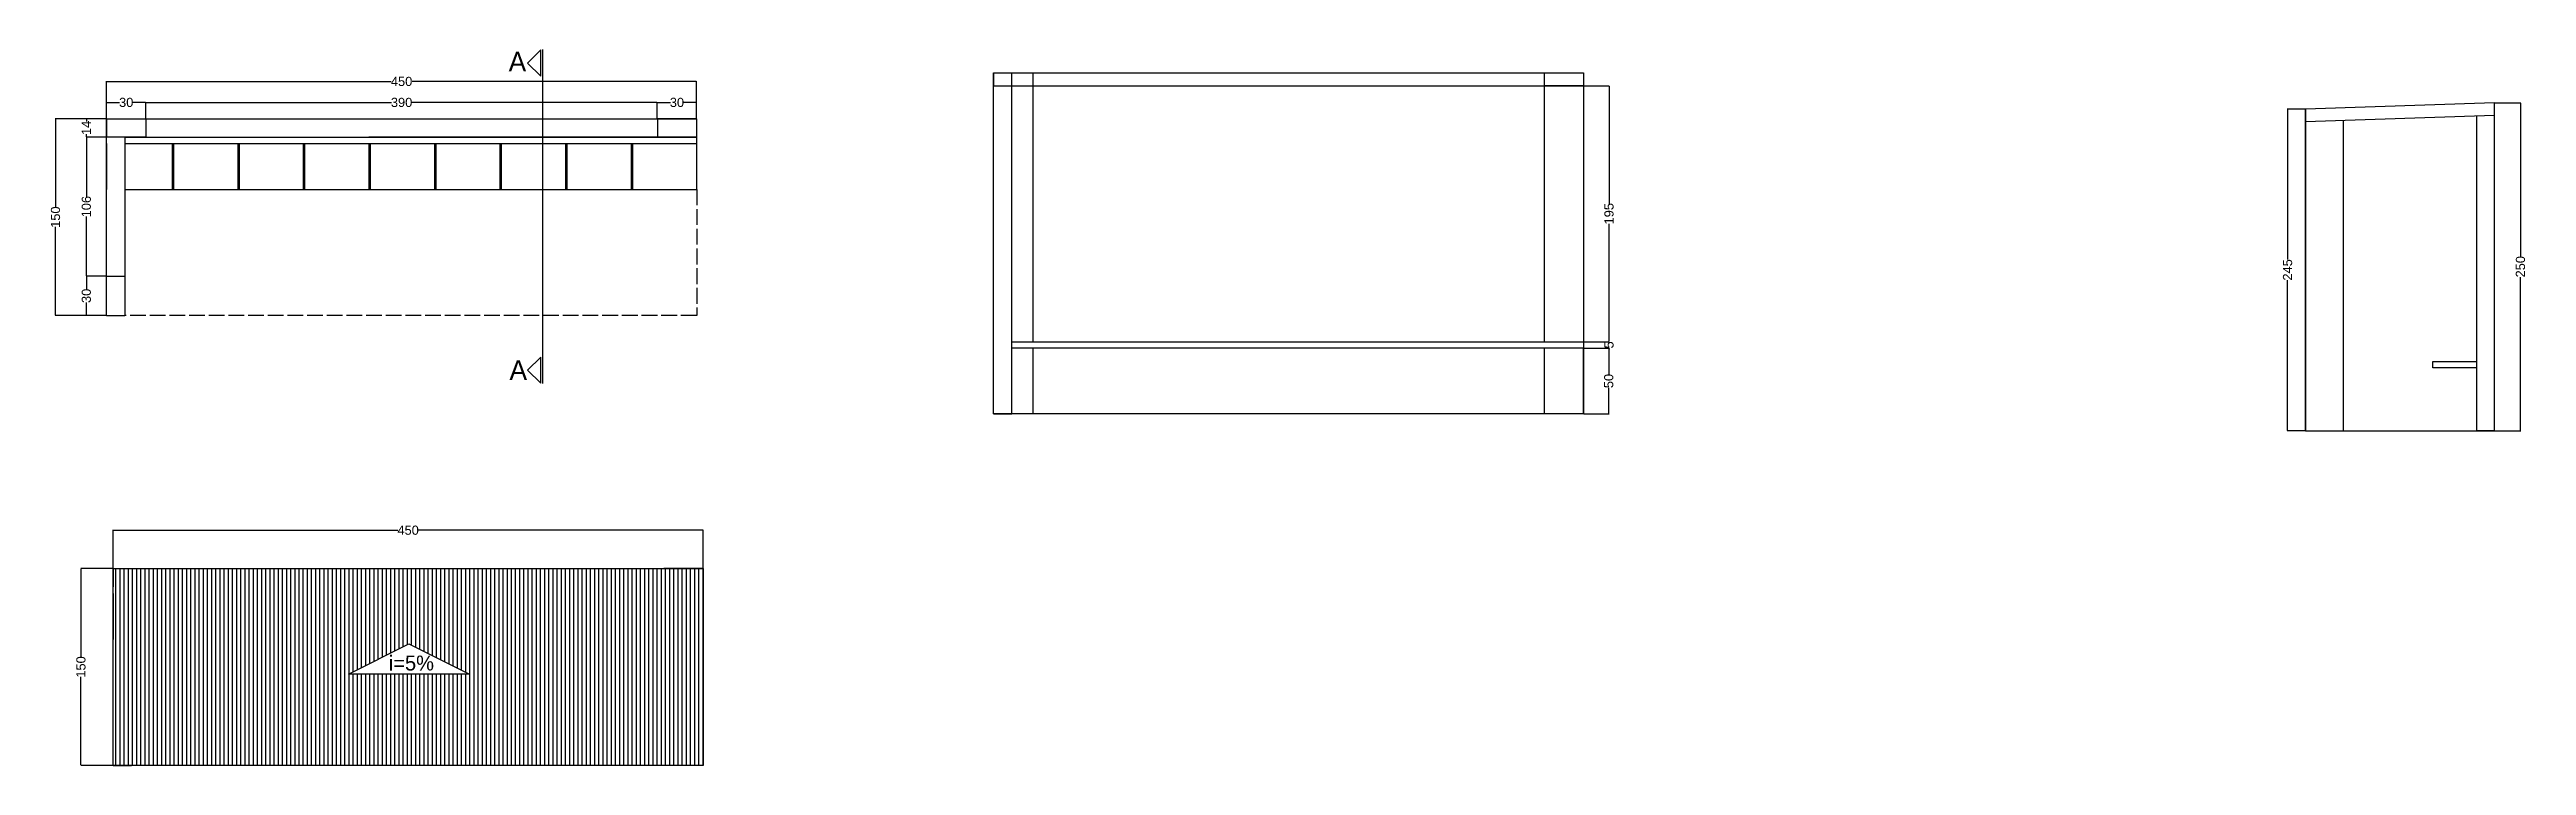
# Model space of a CAD drawing. Header units: centimetres. Extents: x -7745 to 1402, y 487 to 2935.
# Drawn here: x -3619 to -1730, y 791 to 1337 of the extents above; entities that cross this region are included whole.
import ezdxf

# ---------------------------------------------------------------- set-up
doc = ezdxf.new("R2010")
doc.units = ezdxf.units.CM
doc.linetypes.add('ACAD_ISO02W100', pattern=[15, 12, -3])
doc.layers.add('CARIMBO', color=250, linetype='Continuous')
doc.layers.add('Cota', color=5, linetype='Continuous')
doc.styles.add('Arial_1', font='arial.ttf', dxfattribs={"height": 7})
doc.styles.add('Century Gothic_B', font='GOTHICB.TTF', dxfattribs={"height": 0.15})
doc.dimstyles.get("Standard").update_dxf_attribs({"dimtxt": 7, "dimasz": 0.3, "dimexe": 0.18, "dimexo": 0.0625, "dimgap": 0.09, "dimtad": 0, "dimdec": 0, "dimzin": 0, "dimdsep": 46, "dimtxsty": 'Arial_1', "dimcen": 0.09, "dimadec": 0, "dimazin": 0, "dimtfac": 1, "dimtdec": 0, "dimtofl": 0, "dimtmove": 0, "dimatfit": 3, "dimfxl": 1, "dimtolj": 1, "dimtzin": 0, "dimarcsym": 2})

msp = doc.modelspace()

# ---------------------------------------------------------------- texts
at = {"layer": 'CARIMBO', "attachment_point": 1, "style": 'Century Gothic_B'}
for s, width, gutter_width, insert, char_height in [('{\\fCentury Gothic|b0|i0|c0|p34;A}', 48.98967, 1, (-3269.24, 1335.21), 15), ('{\\fCentury Gothic|b0|i0|c0|p34;A}', 48.98967, 1, (-3268.592, 1100.182), 15), ('{\\fCentury Gothic|b0|i0|c0|p34;i=5%}', 37.35181, 0.762, (-3360.63, 875.124), 11.43664)]:
    msp.add_mtext_dynamic_manual_height_columns(s, width=width, gutter_width=gutter_width, heights=[0], dxfattribs=dict(at, insert=insert, char_height=char_height))

# ---------------------------------------------------------------- blocks, each defined once
blk = doc.blocks.new('*D16')
at = {"layer": 'Cota', "color": 0, "lineweight": -2, "transparency": 16777216}
for p, q in [((-3575.9, 1164.2), (-3591.5, 1164.2)), ((-3591.3, 1163.9), (-3591.3, 1154.3)), ((-3575.9, 1134.2), (-3591.5, 1134.2)), ((-3591.3, 1134.5), (-3591.3, 1144.1))]:
    blk.add_line(p, q, dxfattribs=at)
at = {"layer": 'Cota', "color": 0, "transparency": 16777216}
for points in [[(-3591.4, 1163.9), (-3591.3, 1163.9), (-3591.3, 1164.2)], [(-3591.4, 1134.5), (-3591.3, 1134.5), (-3591.3, 1134.2)]]:
    blk.add_solid(points, dxfattribs=at)
at = {"layer": 'Defpoints', "color": 0, "transparency": 16777216}
for p in [(-3575.9, 1164.2), (-3591.3, 1134.2), (-3575.9, 1134.2)]:
    blk.add_point(p, dxfattribs=at)
at = {"layer": 'Cota', "color": 0, "transparency": 16777216, "insert": (-3591.3, 1149.2), "char_height": 7, "attachment_point": 5, "rotation": 90, "style": 'Arial_1'}
blk.add_mtext('\\A1;30', dxfattribs=at)
blk = doc.blocks.new('*D17')
at = {"layer": 'Cota', "color": 0, "lineweight": -2, "transparency": 16777216}
for p, q in [((-3575.9, 1270.2), (-3591.4, 1270.2)), ((-3591.3, 1269.9), (-3591.3, 1224.7)), ((-3591.3, 1164.5), (-3591.3, 1209.7)), ((-3575.9, 1164.2), (-3591.4, 1164.2))]:
    blk.add_line(p, q, dxfattribs=at)
at = {"layer": 'Cota', "color": 0, "transparency": 16777216}
for points in [[(-3591.3, 1269.9), (-3591.2, 1269.9), (-3591.3, 1270.2)], [(-3591.3, 1164.5), (-3591.2, 1164.5), (-3591.3, 1164.2)]]:
    blk.add_solid(points, dxfattribs=at)
at = {"layer": 'Defpoints', "color": 0, "transparency": 16777216}
for p in [(-3575.9, 1270.2), (-3591.3, 1164.2), (-3575.9, 1164.2)]:
    blk.add_point(p, dxfattribs=at)
at = {"layer": 'Cota', "color": 0, "transparency": 16777216, "insert": (-3591.3, 1217.2), "char_height": 7, "attachment_point": 5, "rotation": 90, "style": 'Arial_1'}
blk.add_mtext('\\A1;106', dxfattribs=at)
blk = doc.blocks.new('*D18')
at = {"layer": 'Cota', "color": 0, "lineweight": -2, "transparency": 16777216}
for p, q in [((-3575.9, 1284.2), (-3591.4, 1284.2)), ((-3575.9, 1270.2), (-3591.4, 1270.2)), ((-3591.3, 1283.9), (-3591.3, 1282)), ((-3591.3, 1270.5), (-3591.3, 1272.5))]:
    blk.add_line(p, q, dxfattribs=at)
at = {"layer": 'Cota', "color": 0, "transparency": 16777216}
for points in [[(-3591.3, 1283.9), (-3591.2, 1283.9), (-3591.3, 1284.2)], [(-3591.3, 1270.5), (-3591.2, 1270.5), (-3591.3, 1270.2)]]:
    blk.add_solid(points, dxfattribs=at)
at = {"layer": 'Defpoints', "color": 0, "transparency": 16777216}
for p in [(-3591.3, 1270.2), (-3575.9, 1284.2), (-3575.9, 1270.2)]:
    blk.add_point(p, dxfattribs=at)
at = {"layer": 'Cota', "color": 0, "transparency": 16777216, "insert": (-3591.3, 1277.2), "char_height": 7, "attachment_point": 5, "rotation": 90, "style": 'Arial_1'}
blk.add_mtext('\\A1;14', dxfattribs=at)
blk = doc.blocks.new('*D19')
at = {"layer": 'Cota', "color": 0, "lineweight": -2, "transparency": 16777216}
for p, q in [((-3575.9, 1284.3), (-3575.9, 1296.8)), ((-3575.6, 1296.6), (-3565.9, 1296.6)), ((-3546.2, 1296.6), (-3555.8, 1296.6)), ((-3545.9, 1284.3), (-3545.9, 1296.8))]:
    blk.add_line(p, q, dxfattribs=at)
at = {"layer": 'Cota', "color": 0, "transparency": 16777216}
for points in [[(-3575.6, 1296.7), (-3575.6, 1296.6), (-3575.9, 1296.6)], [(-3546.2, 1296.7), (-3546.2, 1296.6), (-3545.9, 1296.6)]]:
    blk.add_solid(points, dxfattribs=at)
at = {"layer": 'Defpoints', "color": 0, "transparency": 16777216}
for p in [(-3545.9, 1296.6), (-3575.9, 1284.2), (-3545.9, 1284.2)]:
    blk.add_point(p, dxfattribs=at)
at = {"layer": 'Cota', "color": 0, "transparency": 16777216, "insert": (-3560.9, 1296.6), "char_height": 7, "attachment_point": 5, "style": 'Arial_1'}
blk.add_mtext('\\A1;30', dxfattribs=at)
blk = doc.blocks.new('*D20')
at = {"layer": 'Cota', "color": 0, "lineweight": -2, "transparency": 16777216}
for p, q in [((-3545.9, 1284.3), (-3545.9, 1296.7)), ((-3545.6, 1296.6), (-3358.7, 1296.6)), ((-3156.2, 1296.6), (-3343, 1296.6)), ((-3155.9, 1284.3), (-3155.9, 1296.7))]:
    blk.add_line(p, q, dxfattribs=at)
at = {"layer": 'Cota', "color": 0, "transparency": 16777216}
for points in [[(-3545.6, 1296.6), (-3545.6, 1296.5), (-3545.9, 1296.6)], [(-3156.2, 1296.6), (-3156.2, 1296.5), (-3155.9, 1296.6)]]:
    blk.add_solid(points, dxfattribs=at)
at = {"layer": 'Defpoints', "color": 0, "transparency": 16777216}
for p in [(-3545.9, 1296.6), (-3545.9, 1284.2), (-3155.9, 1284.2)]:
    blk.add_point(p, dxfattribs=at)
at = {"layer": 'Cota', "color": 0, "transparency": 16777216, "insert": (-3350.9, 1296.6), "char_height": 7, "attachment_point": 5, "style": 'Arial_1'}
blk.add_mtext('\\A1;390', dxfattribs=at)
blk = doc.blocks.new('*D21')
at = {"layer": 'Cota', "color": 0, "lineweight": -2, "transparency": 16777216}
for p, q in [((-3155.9, 1284.3), (-3155.9, 1296.7)), ((-3155.6, 1296.6), (-3145.9, 1296.6)), ((-3126.2, 1296.6), (-3135.8, 1296.6)), ((-3125.9, 1284.3), (-3125.9, 1296.7))]:
    blk.add_line(p, q, dxfattribs=at)
at = {"layer": 'Cota', "color": 0, "transparency": 16777216}
for points in [[(-3155.6, 1296.6), (-3155.6, 1296.5), (-3155.9, 1296.6)], [(-3126.2, 1296.6), (-3126.2, 1296.5), (-3125.9, 1296.6)]]:
    blk.add_solid(points, dxfattribs=at)
at = {"layer": 'Defpoints', "color": 0, "transparency": 16777216}
for p in [(-3155.9, 1296.6), (-3155.9, 1284.2), (-3125.9, 1284.2)]:
    blk.add_point(p, dxfattribs=at)
at = {"layer": 'Cota', "color": 0, "transparency": 16777216, "insert": (-3140.9, 1296.6), "char_height": 7, "attachment_point": 5, "style": 'Arial_1'}
blk.add_mtext('\\A1;30', dxfattribs=at)
blk = doc.blocks.new('*D22')
at = {"layer": 'Cota', "color": 0, "lineweight": -2, "transparency": 16777216}
for p, q in [((-3575.9, 1284.2), (-3615, 1284.2)), ((-3614.8, 1283.9), (-3614.8, 1216.7)), ((-3614.8, 1134.5), (-3614.8, 1201.7)), ((-3575.9, 1134.2), (-3615, 1134.2))]:
    blk.add_line(p, q, dxfattribs=at)
at = {"layer": 'Cota', "color": 0, "transparency": 16777216}
for points in [[(-3614.8, 1283.9), (-3614.7, 1283.9), (-3614.8, 1284.2)], [(-3614.8, 1134.5), (-3614.7, 1134.5), (-3614.8, 1134.2)]]:
    blk.add_solid(points, dxfattribs=at)
at = {"layer": 'Defpoints', "color": 0, "transparency": 16777216}
for p in [(-3614.8, 1284.2), (-3575.9, 1284.2), (-3575.9, 1134.2)]:
    blk.add_point(p, dxfattribs=at)
at = {"layer": 'Cota', "color": 0, "transparency": 16777216, "insert": (-3614.8, 1209.2), "char_height": 7, "attachment_point": 5, "rotation": 90, "style": 'Arial_1'}
blk.add_mtext('\\A1;150', dxfattribs=at)
blk = doc.blocks.new('*D23')
at = {"layer": 'Cota', "color": 0, "lineweight": -2, "transparency": 16777216}
for p, q in [((-3575.9, 1284.3), (-3575.9, 1312.8)), ((-3575.6, 1312.6), (-3358.8, 1312.6)), ((-3126.2, 1312.6), (-3342.9, 1312.6)), ((-3125.9, 1284.3), (-3125.9, 1312.8))]:
    blk.add_line(p, q, dxfattribs=at)
at = {"layer": 'Cota', "color": 0, "transparency": 16777216}
for points in [[(-3575.6, 1312.7), (-3575.6, 1312.6), (-3575.9, 1312.6)], [(-3126.2, 1312.7), (-3126.2, 1312.6), (-3125.9, 1312.6)]]:
    blk.add_solid(points, dxfattribs=at)
at = {"layer": 'Defpoints', "color": 0, "transparency": 16777216}
for p in [(-3125.9, 1312.6), (-3575.9, 1284.2), (-3125.9, 1284.2)]:
    blk.add_point(p, dxfattribs=at)
at = {"layer": 'Cota', "color": 0, "transparency": 16777216, "insert": (-3350.9, 1312.6), "char_height": 7, "attachment_point": 5, "style": 'Arial_1'}
blk.add_mtext('\\A1;450', dxfattribs=at)
blk = doc.blocks.new('*D24')
at = {"layer": 'Cota', "color": 0, "lineweight": -2, "transparency": 16777216}
for p, q in [((-2449.4, 1109.3), (-2430.1, 1109.3)), ((-2430.3, 1109), (-2430.3, 1089.3)), ((-2430.3, 1059.6), (-2430.3, 1079.2)), ((-2449.4, 1059.3), (-2430.1, 1059.3))]:
    blk.add_line(p, q, dxfattribs=at)
at = {"layer": 'Cota', "color": 0, "transparency": 16777216}
for points in [[(-2430.3, 1109), (-2430.2, 1109), (-2430.3, 1109.3)], [(-2430.3, 1059.6), (-2430.2, 1059.6), (-2430.3, 1059.3)]]:
    blk.add_solid(points, dxfattribs=at)
at = {"layer": 'Defpoints', "color": 0, "transparency": 16777216}
for p in [(-2449.5, 1109.3), (-2430.3, 1109.3), (-2449.5, 1059.3)]:
    blk.add_point(p, dxfattribs=at)
at = {"layer": 'Cota', "color": 0, "transparency": 16777216, "insert": (-2430.3, 1084.3), "char_height": 7, "attachment_point": 5, "rotation": 90, "style": 'Arial_1'}
blk.add_mtext('\\A1;50', dxfattribs=at)
blk = doc.blocks.new('*D25')
at = {"layer": 'Cota', "color": 0, "lineweight": -2, "transparency": 16777216}
for p, q in [((-2430.1, 1114.6), (-2430.1, 1114.9)), ((-2449.4, 1114.3), (-2429.9, 1114.3)), ((-2449.4, 1109.3), (-2429.9, 1109.3)), ((-2430.1, 1109), (-2430.1, 1108.7))]:
    blk.add_line(p, q, dxfattribs=at)
at = {"layer": 'Cota', "color": 0, "transparency": 16777216}
for points in [[(-2430.2, 1114.6), (-2430.1, 1114.6), (-2430.1, 1114.3)], [(-2430.2, 1109), (-2430.1, 1109), (-2430.1, 1109.3)]]:
    blk.add_solid(points, dxfattribs=at)
at = {"layer": 'Defpoints', "color": 0, "transparency": 16777216}
for p in [(-2449.5, 1114.3), (-2449.5, 1109.3), (-2430.1, 1109.3)]:
    blk.add_point(p, dxfattribs=at)
at = {"layer": 'Cota', "color": 0, "transparency": 16777216, "insert": (-2430.1, 1111.8), "char_height": 7, "attachment_point": 5, "rotation": 90, "style": 'Arial_1'}
blk.add_mtext('\\A1;5', dxfattribs=at)
blk = doc.blocks.new('*D26')
at = {"layer": 'Cota', "color": 0, "lineweight": -2, "transparency": 16777216}
for p, q in [((-2449.4, 1309.3), (-2429.9, 1309.3)), ((-2430.1, 1309), (-2430.1, 1219.3)), ((-2430.1, 1114.6), (-2430.1, 1204.2)), ((-2449.4, 1114.3), (-2429.9, 1114.3))]:
    blk.add_line(p, q, dxfattribs=at)
at = {"layer": 'Cota', "color": 0, "transparency": 16777216}
for points in [[(-2430.2, 1309), (-2430.1, 1309), (-2430.1, 1309.3)], [(-2430.2, 1114.6), (-2430.1, 1114.6), (-2430.1, 1114.3)]]:
    blk.add_solid(points, dxfattribs=at)
at = {"layer": 'Defpoints', "color": 0, "transparency": 16777216}
for p in [(-2449.5, 1309.3), (-2449.5, 1114.3), (-2430.1, 1114.3)]:
    blk.add_point(p, dxfattribs=at)
at = {"layer": 'Cota', "color": 0, "transparency": 16777216, "insert": (-2430.1, 1211.8), "char_height": 7, "attachment_point": 5, "rotation": 90, "style": 'Arial_1'}
blk.add_mtext('\\A1;195', dxfattribs=at)
blk = doc.blocks.new('*D61')
at = {"layer": 'Cota', "color": 0, "lineweight": -2, "transparency": 16777216}
for p, q in [((-1754.7, 1296.4), (-1734.8, 1296.4)), ((-1735, 1296.1), (-1735, 1179.3)), ((-1735, 1046.7), (-1735, 1163.5)), ((-1754.7, 1046.4), (-1734.8, 1046.4))]:
    blk.add_line(p, q, dxfattribs=at)
at = {"layer": 'Cota', "color": 0, "transparency": 16777216}
for points in [[(-1735.1, 1296.1), (-1735, 1296.1), (-1735, 1296.4)], [(-1735.1, 1046.7), (-1735, 1046.7), (-1735, 1046.4)]]:
    blk.add_solid(points, dxfattribs=at)
at = {"layer": 'Defpoints', "color": 0, "transparency": 16777216}
for p in [(-1754.7, 1296.4), (-1754.7, 1046.4), (-1735, 1046.4)]:
    blk.add_point(p, dxfattribs=at)
at = {"layer": 'Cota', "color": 0, "transparency": 16777216, "insert": (-1735, 1171.4), "char_height": 7, "attachment_point": 5, "rotation": 90, "style": 'Arial_1'}
blk.add_mtext('\\A1;250', dxfattribs=at)
blk = doc.blocks.new('*D62')
at = {"layer": 'Cota', "color": 0, "lineweight": -2, "transparency": 16777216}
for p, q in [((-1899, 1291.6), (-1912.8, 1291.6)), ((-1912.6, 1291.3), (-1912.6, 1176.9)), ((-1912.6, 1046.7), (-1912.6, 1161.1)), ((-1899, 1046.4), (-1912.8, 1046.4))]:
    blk.add_line(p, q, dxfattribs=at)
at = {"layer": 'Cota', "color": 0, "transparency": 16777216}
for points in [[(-1912.7, 1291.3), (-1912.6, 1291.3), (-1912.6, 1291.6)], [(-1912.7, 1046.7), (-1912.6, 1046.7), (-1912.6, 1046.4)]]:
    blk.add_solid(points, dxfattribs=at)
at = {"layer": 'Defpoints', "color": 0, "transparency": 16777216}
for p in [(-1912.6, 1291.6), (-1899, 1291.6), (-1899, 1046.4)]:
    blk.add_point(p, dxfattribs=at)
at = {"layer": 'Cota', "color": 0, "transparency": 16777216, "insert": (-1912.6, 1169), "char_height": 7, "attachment_point": 5, "rotation": 90, "style": 'Arial_1'}
blk.add_mtext('\\A1;245', dxfattribs=at)
blk = doc.blocks.new('*D27')
at = {"layer": 'Cota', "color": 0, "lineweight": -2, "transparency": 16777216}
for p, q in [((-3571, 941.4), (-3595.6, 941.4)), ((-3595.4, 941.1), (-3595.4, 873.9)), ((-3595.4, 791.7), (-3595.4, 858.9)), ((-3571, 791.4), (-3595.6, 791.4))]:
    blk.add_line(p, q, dxfattribs=at)
at = {"layer": 'Cota', "color": 0, "transparency": 16777216}
for points in [[(-3595.5, 941.1), (-3595.4, 941.1), (-3595.4, 941.4)], [(-3595.5, 791.7), (-3595.4, 791.7), (-3595.4, 791.4)]]:
    blk.add_solid(points, dxfattribs=at)
at = {"layer": 'Defpoints', "color": 0, "transparency": 16777216}
for p in [(-3570.9, 941.4), (-3595.4, 791.4), (-3570.9, 791.4)]:
    blk.add_point(p, dxfattribs=at)
at = {"layer": 'Cota', "color": 0, "transparency": 16777216, "insert": (-3595.4, 866.4), "char_height": 7, "attachment_point": 5, "rotation": 90, "style": 'Arial_1'}
blk.add_mtext('\\A1;150', dxfattribs=at)
blk = doc.blocks.new('*D28')
at = {"layer": 'Cota', "color": 0, "lineweight": -2, "transparency": 16777216}
for p, q in [((-3570.9, 941.4), (-3570.9, 970.8)), ((-3570.6, 970.6), (-3353.8, 970.6)), ((-3121.2, 970.6), (-3337.9, 970.6)), ((-3120.9, 941.4), (-3120.9, 970.8))]:
    blk.add_line(p, q, dxfattribs=at)
at = {"layer": 'Cota', "color": 0, "transparency": 16777216}
for points in [[(-3570.6, 970.6), (-3570.6, 970.5), (-3570.9, 970.6)], [(-3121.2, 970.6), (-3121.2, 970.5), (-3120.9, 970.6)]]:
    blk.add_solid(points, dxfattribs=at)
at = {"layer": 'Defpoints', "color": 0, "transparency": 16777216}
for p in [(-3120.9, 970.6), (-3570.9, 941.4), (-3120.9, 941.4)]:
    blk.add_point(p, dxfattribs=at)
at = {"layer": 'Cota', "color": 0, "transparency": 16777216, "insert": (-3345.9, 970.6), "char_height": 7, "attachment_point": 5, "style": 'Arial_1'}
blk.add_mtext('\\A1;450', dxfattribs=at)

# ---------------------------------------------------------------- dimensions: what is measured, and where the dimension line sits
at = {"layer": 'Cota'}
for base, p1, p2, picture, middle in [((-3125.852, 1312.622), (-3575.852, 1284.23), (-3125.852, 1284.23), '*D23', (-3350.852, 1312.622)), ((-3545.852, 1296.617), (-3575.852, 1284.23), (-3545.852, 1284.23), '*D19', (-3560.852, 1296.617)), ((-3545.852, 1296.567), (-3155.852, 1284.23), (-3545.852, 1284.23), '*D20', (-3350.852, 1296.567)), ((-3155.852, 1296.558), (-3125.852, 1284.23), (-3155.852, 1284.23), '*D21', (-3140.852, 1296.558)), ((-3120.889, 970.583), (-3570.889, 941.369), (-3120.889, 941.369), '*D28', (-3345.889, 970.583))]:
    dim = msp.add_linear_dim(base=base, p1=p1, p2=p2, dimstyle='Standard', dxfattribs=at)
    dim.commit()
    dim.dimension.update_dxf_attribs({"geometry": picture, "text_midpoint": middle})
for base, p1, p2, picture, middle in [((-2430.101, 1114.257), (-2449.506, 1309.257), (-2449.506, 1114.257), '*D26', (-2430.101, 1211.757)), ((-1912.622, 1291.612), (-1898.971, 1046.416), (-1898.971, 1291.612), '*D62', (-1912.622, 1169.014)), ((-1735.029, 1046.416), (-1754.74, 1296.416), (-1754.74, 1046.416), '*D61', (-1735.029, 1171.416)), ((-3614.776, 1284.23), (-3575.852, 1134.23), (-3575.852, 1284.23), '*D22', (-3614.776, 1209.23)), ((-3591.251, 1270.23), (-3575.852, 1284.23), (-3575.852, 1270.23), '*D18', (-3591.251, 1277.23)), ((-3591.251, 1164.23), (-3575.852, 1270.23), (-3575.852, 1164.23), '*D17', (-3591.251, 1217.23)), ((-3591.301, 1134.23), (-3575.852, 1164.23), (-3575.852, 1134.23), '*D16', (-3591.301, 1149.23)), ((-2430.101, 1109.257), (-2449.506, 1114.257), (-2449.506, 1109.257), '*D25', (-2430.101, 1111.757)), ((-2430.281, 1109.257), (-2449.506, 1059.257), (-2449.506, 1109.257), '*D24', (-2430.281, 1084.257)), ((-3595.416, 791.369), (-3570.889, 941.369), (-3570.889, 791.369), '*D27', (-3595.416, 866.369))]:
    dim = msp.add_linear_dim(base=base, p1=p1, p2=p2, angle=90, dimstyle='Standard', dxfattribs=at)
    dim.commit()
    dim.dimension.update_dxf_attribs({"geometry": picture, "text_midpoint": middle})

# ---------------------------------------------------------------- hatches: boundary and pattern name
h = msp.add_hatch()
h.set_pattern_fill('ANSI31', color=256, angle=45)
h.paths.add_polyline_path([(-3120.889, 941.369), (-3570.889, 941.369), (-3570.889, 791.369), (-3120.889, 791.369)])
h.paths.add_polyline_path([(-3391.489, 860.923), (-3345.259, 884.067), (-3299.029, 860.923)], flags=16)

# ---------------------------------------------------------------- linework, layer by layer
msp.add_lwpolyline([(-3570.889, 941.369), (-3120.889, 941.369), (-3120.889, 791.369), (-3570.889, 791.369)], close=True)
for points in [[(-3299.029, 860.923), (-3391.489, 860.923), (-3345.259, 884.067), (-3299.029, 860.923)], [(-3299.029, 860.923), (-3391.489, 860.923)]]:
    msp.add_lwpolyline(points)
at = {"layer": 'CARIMBO'}
for p, q in [((-3244.828, 1316.665), (-3244.828, 1336.665)), ((-3243.108, 1082.331), (-3243.108, 1336.905)), ((-2899.506, 1059.257), (-2899.506, 1319.257)), ((-2899.506, 1319.257), (-2449.506, 1319.257)), ((-2899.506, 1319.257), (-2899.506, 1309.257)), ((-2899.506, 1309.257), (-2449.506, 1309.257)), ((-2899.506, 1309.257), (-2885.506, 1309.257)), ((-2899.506, 1309.257), (-2869.506, 1309.257)), ((-2899.506, 1059.257), (-2899.506, 1309.257)), ((-2899.506, 1309.257), (-2892.144, 1309.257)), ((-2885.506, 1059.257), (-2885.506, 1319.257)), ((-2869.506, 1319.257), (-2869.506, 1114.257)), ((-2479.506, 1319.257), (-2479.506, 1114.257)), ((-2449.506, 1309.257), (-2479.506, 1309.257)), ((-2449.506, 1319.257), (-2449.506, 1059.257)), ((-1754.74, 1296.416), (-1899.067, 1291.609)), ((-1899.064, 1281.993), (-1899.067, 1291.609)), ((-1899.064, 1281.993), (-1754.74, 1286.801)), ((-1898.971, 1046.416), (-1899.052, 1291.609)), ((-1898.971, 1291.612), (-1898.971, 1046.416)), ((-1898.971, 1286.801), (-1898.971, 1277.186)), ((-1768.202, 1046.416), (-1768.202, 1286.353)), ((-1754.74, 1046.416), (-1754.74, 1296.416)), ((-1754.74, 1286.801), (-1754.74, 1296.416)), ((-1754.74, 1046.416), (-1754.74, 1286.801)), ((-3575.852, 1134.23), (-3575.852, 1284.23)), ((-3575.852, 1284.23), (-3125.852, 1284.23)), ((-3575.852, 1284.23), (-3561.852, 1284.23)), ((-3575.852, 1284.23), (-3575.852, 1270.23)), ((-3575.852, 1284.23), (-3545.852, 1284.23)), ((-3545.852, 1270.23), (-3575.852, 1270.23)), ((-3561.852, 1270.23), (-3561.852, 1134.23)), ((-3561.852, 1270.23), (-3125.852, 1270.23)), ((-3545.852, 1284.23), (-3545.852, 1270.23)), ((-3125.852, 1270.23), (-3375.852, 1270.23)), ((-3125.852, 1284.23), (-3155.852, 1284.23)), ((-3155.852, 1284.23), (-3155.852, 1270.23)), ((-3155.852, 1270.23), (-3125.852, 1270.23)), ((-3125.852, 1270.23), (-3125.852, 1284.23)), ((-3125.852, 1230.23), (-3125.852, 1270.23)), ((-1870.125, 1282.957), (-1870.125, 1046.416)), ((-3575.852, 1265.23), (-3575.852, 1230.23)), ((-3561.852, 1265.23), (-3325.852, 1265.23)), ((-3561.852, 1265.23), (-3525.852, 1265.23)), ((-3525.852, 1265.23), (-3525.852, 1230.23)), ((-3525.852, 1265.23), (-3475.852, 1265.23)), ((-3525.852, 1265.23), (-3524.852, 1265.23)), ((-3524.852, 1265.23), (-3524.852, 1230.23)), ((-3475.852, 1265.23), (-3475.852, 1230.23)), ((-3475.852, 1265.23), (-3425.852, 1265.23)), ((-3475.852, 1265.23), (-3474.852, 1265.23)), ((-3475.852, 1265.23), (-3475.852, 1230.23)), ((-3475.852, 1265.23), (-3474.852, 1265.23)), ((-3474.852, 1265.23), (-3474.852, 1230.23)), ((-3474.852, 1265.23), (-3474.852, 1230.23)), ((-3425.852, 1265.23), (-3425.852, 1230.23)), ((-3425.852, 1265.23), (-3375.852, 1265.23)), ((-3425.852, 1265.23), (-3424.852, 1265.23)), ((-3424.852, 1265.23), (-3424.852, 1230.23)), ((-3375.852, 1265.23), (-3125.852, 1265.23)), ((-3375.852, 1265.23), (-3375.852, 1230.23)), ((-3375.852, 1265.23), (-3325.852, 1265.23)), ((-3375.852, 1265.23), (-3374.852, 1265.23)), ((-3374.852, 1265.23), (-3374.852, 1230.23)), ((-3325.852, 1265.23), (-3325.852, 1230.23)), ((-3325.852, 1265.23), (-3275.852, 1265.23)), ((-3325.852, 1265.23), (-3324.852, 1265.23)), ((-3325.852, 1265.23), (-3325.852, 1230.23)), ((-3325.852, 1265.23), (-3324.852, 1265.23)), ((-3324.852, 1265.23), (-3324.852, 1230.23)), ((-3324.852, 1265.23), (-3324.852, 1230.23)), ((-3275.852, 1265.23), (-3275.852, 1230.23)), ((-3275.852, 1265.23), (-3225.852, 1265.23)), ((-3275.852, 1265.23), (-3274.852, 1265.23)), ((-3274.852, 1265.23), (-3274.852, 1230.23)), ((-3225.852, 1265.23), (-3225.852, 1230.23)), ((-3225.852, 1265.23), (-3175.852, 1265.23)), ((-3225.852, 1265.23), (-3224.852, 1265.23)), ((-3224.852, 1265.23), (-3224.852, 1230.23)), ((-3175.852, 1265.23), (-3175.852, 1230.23)), ((-3175.852, 1265.23), (-3174.852, 1265.23)), ((-3174.852, 1265.23), (-3174.852, 1230.23)), ((-3561.852, 1230.23), (-3125.852, 1230.23)), ((-3475.852, 1230.23), (-3475.852, 1230.23)), ((-3325.852, 1230.23), (-3325.852, 1230.23)), ((-3575.852, 1134.23), (-3575.852, 1164.23)), ((-3575.852, 1164.23), (-3561.852, 1164.23)), ((-3575.852, 1134.23), (-3561.852, 1134.23)), ((-3244.828, 1082.594), (-3244.828, 1102.594)), ((-2885.506, 1109.257), (-2885.506, 1114.257)), ((-2885.506, 1114.257), (-2449.506, 1114.257)), ((-2449.506, 1109.257), (-2885.506, 1109.257)), ((-2869.506, 1109.257), (-2869.506, 1059.257)), ((-2479.506, 1109.257), (-2479.506, 1059.257)), ((-2449.506, 1059.257), (-2449.506, 1109.257)), ((-1801.856, 1094.493), (-1801.856, 1099.301)), ((-1801.856, 1099.301), (-1768.202, 1099.301)), ((-1768.202, 1094.493), (-1801.856, 1094.493)), ((-1754.74, 1046.416), (-1754.74, 1094.493)), ((-2449.506, 1059.257), (-2899.506, 1059.257)), ((-2899.506, 1059.257), (-2885.506, 1059.257)), ((-1898.971, 1046.416), (-1754.74, 1046.416)), ((-1754.74, 1046.416), (-1768.202, 1046.416)), ((-3570.889, 791.369), (-3570.889, 941.369)), ((-3570.889, 941.369), (-3120.889, 941.369)), ((-3570.889, 941.369), (-3556.889, 941.369)), ((-3570.889, 941.369), (-3570.889, 927.369)), ((-3570.889, 941.369), (-3540.889, 941.369)), ((-3120.889, 941.369), (-3150.889, 941.369)), ((-3120.889, 927.369), (-3120.889, 941.369)), ((-3120.889, 887.369), (-3120.889, 927.369)), ((-3570.889, 922.369), (-3570.889, 887.369)), ((-3570.889, 791.369), (-3570.889, 821.369)), ((-3570.889, 791.369), (-3556.889, 791.369))]:
    msp.add_line(p, q, dxfattribs=at)
at = {"layer": 'CARIMBO', "linetype": 'ACAD_ISO02W100'}
for p, q in [((-3125.852, 1230.23), (-3125.852, 1134.23)), ((-3125.852, 1134.23), (-3561.852, 1134.23)), ((-3120.889, 887.369), (-3120.889, 791.369)), ((-3120.889, 791.369), (-3556.889, 791.369))]:
    msp.add_line(p, q, dxfattribs=at)
at = {"layer": 'CARIMBO'}
for points in [[(-3244.828, 1316.665), (-3244.828, 1336.665), (-3254.828, 1326.665), (-3244.828, 1316.665)], [(-3244.828, 1082.594), (-3244.828, 1102.594), (-3254.828, 1092.594), (-3244.828, 1082.594)]]:
    msp.add_lwpolyline(points, dxfattribs=at)

msp.set_redraw_order([(e.dxf.handle, doc.entitydb.next_handle()) for e in msp.query("TEXT MTEXT ATTDEF DIMENSION ARC_DIMENSION")])  # texts and dimensions are drawn at this point

doc.saveas('drawing.dxf')
